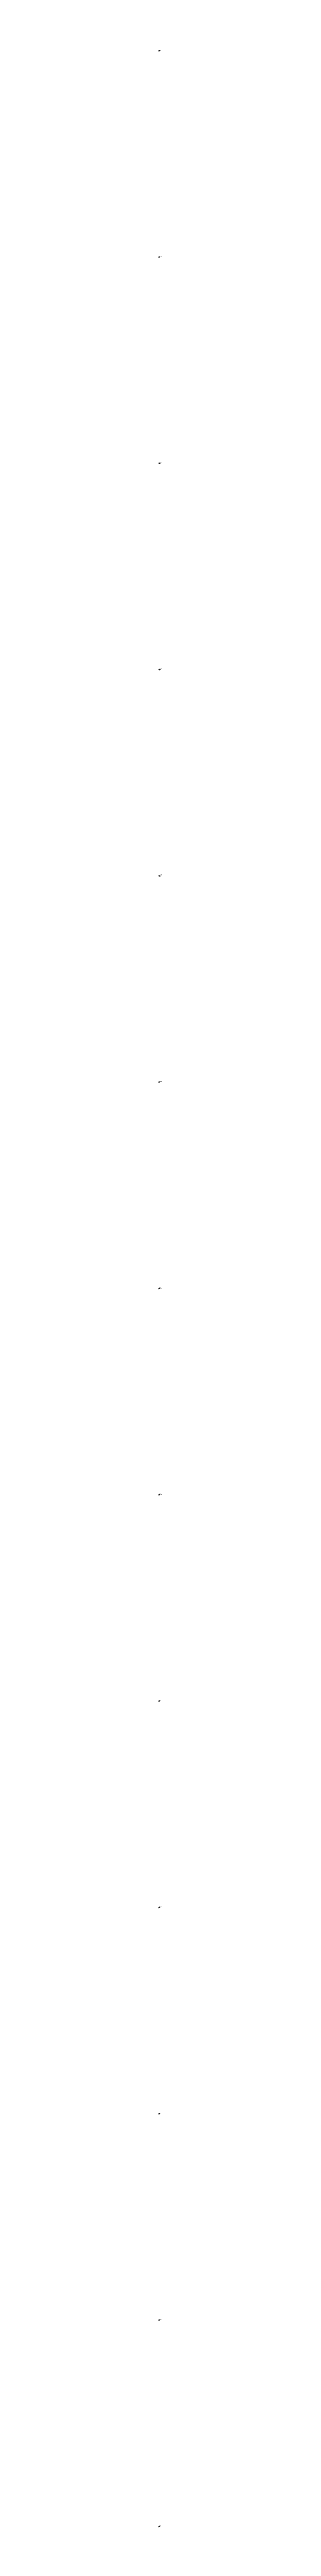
# Model space of a CAD drawing. Extents: x 509459 to 510059, y 5459442 to 5460067.
# Drawn here: x 509933.6 to 509934, y 5459441.6 to 5459741.7 of the extents above; entities that cross this region are included whole.
import ezdxf

# ---------------------------------------------------------------- set-up
doc = ezdxf.new("R2010")
doc.units = 0
doc.layers.add('Soundings', color=1, linetype='CONTINUOUS')

msp = doc.modelspace()

# ---------------------------------------------------------------- linework, layer by layer
at = {"layer": 'Soundings'}
for points in [[(509933.575, 5459741.575), (509933.625, 5459741.625), (509933.675, 5459741.575)], [(509933.575, 5459716.575), (509933.625, 5459716.625), (509933.675, 5459716.575)], [(509933.575, 5459691.575), (509933.625, 5459691.625), (509933.675, 5459691.575)], [(509933.575, 5459666.575), (509933.625, 5459666.625), (509933.675, 5459666.575)], [(509933.575, 5459641.575), (509933.625, 5459641.625), (509933.675, 5459641.575)], [(509933.575, 5459616.575), (509933.625, 5459616.625), (509933.675, 5459616.575)], [(509933.575, 5459591.575), (509933.625, 5459591.625), (509933.675, 5459591.575)], [(509933.575, 5459566.575), (509933.625, 5459566.625), (509933.675, 5459566.575)], [(509933.575, 5459541.575), (509933.625, 5459541.625), (509933.675, 5459541.575)], [(509933.575, 5459516.575), (509933.625, 5459516.625), (509933.675, 5459516.575)], [(509933.575, 5459491.575), (509933.625, 5459491.625), (509933.675, 5459491.575)], [(509933.575, 5459466.575), (509933.625, 5459466.625), (509933.675, 5459466.575)], [(509933.575, 5459441.575), (509933.625, 5459441.625), (509933.675, 5459441.575)]]:
    msp.add_lwpolyline(points, dxfattribs=at)

# ---------------------------------------------------------------- texts
for s, p in [('14.90', (509933.625, 5459741.625, 14.9)), ('14.45', (509933.625, 5459716.625, 14.45)), ('13.10', (509933.625, 5459691.625, 13.1)), ('13.40', (509933.625, 5459666.625, 13.4)), ('12.70', (509933.625, 5459641.625, 12.7)), ('12.70', (509933.625, 5459616.625, 12.7)), ('12.75', (509933.625, 5459591.625, 12.75)), ('13.90', (509933.625, 5459566.625, 13.9)), ('12.10', (509933.625, 5459541.625, 12.1)), ('12.25', (509933.625, 5459516.625, 12.25)), ('11.40', (509933.625, 5459491.625, 11.4)), ('10.60', (509933.625, 5459466.625, 10.6)), ('10.10', (509933.625, 5459441.625, 10.1))]:
    msp.add_text(s, height=0.1, dxfattribs=at).set_placement(p)

doc.saveas('drawing.dxf')
